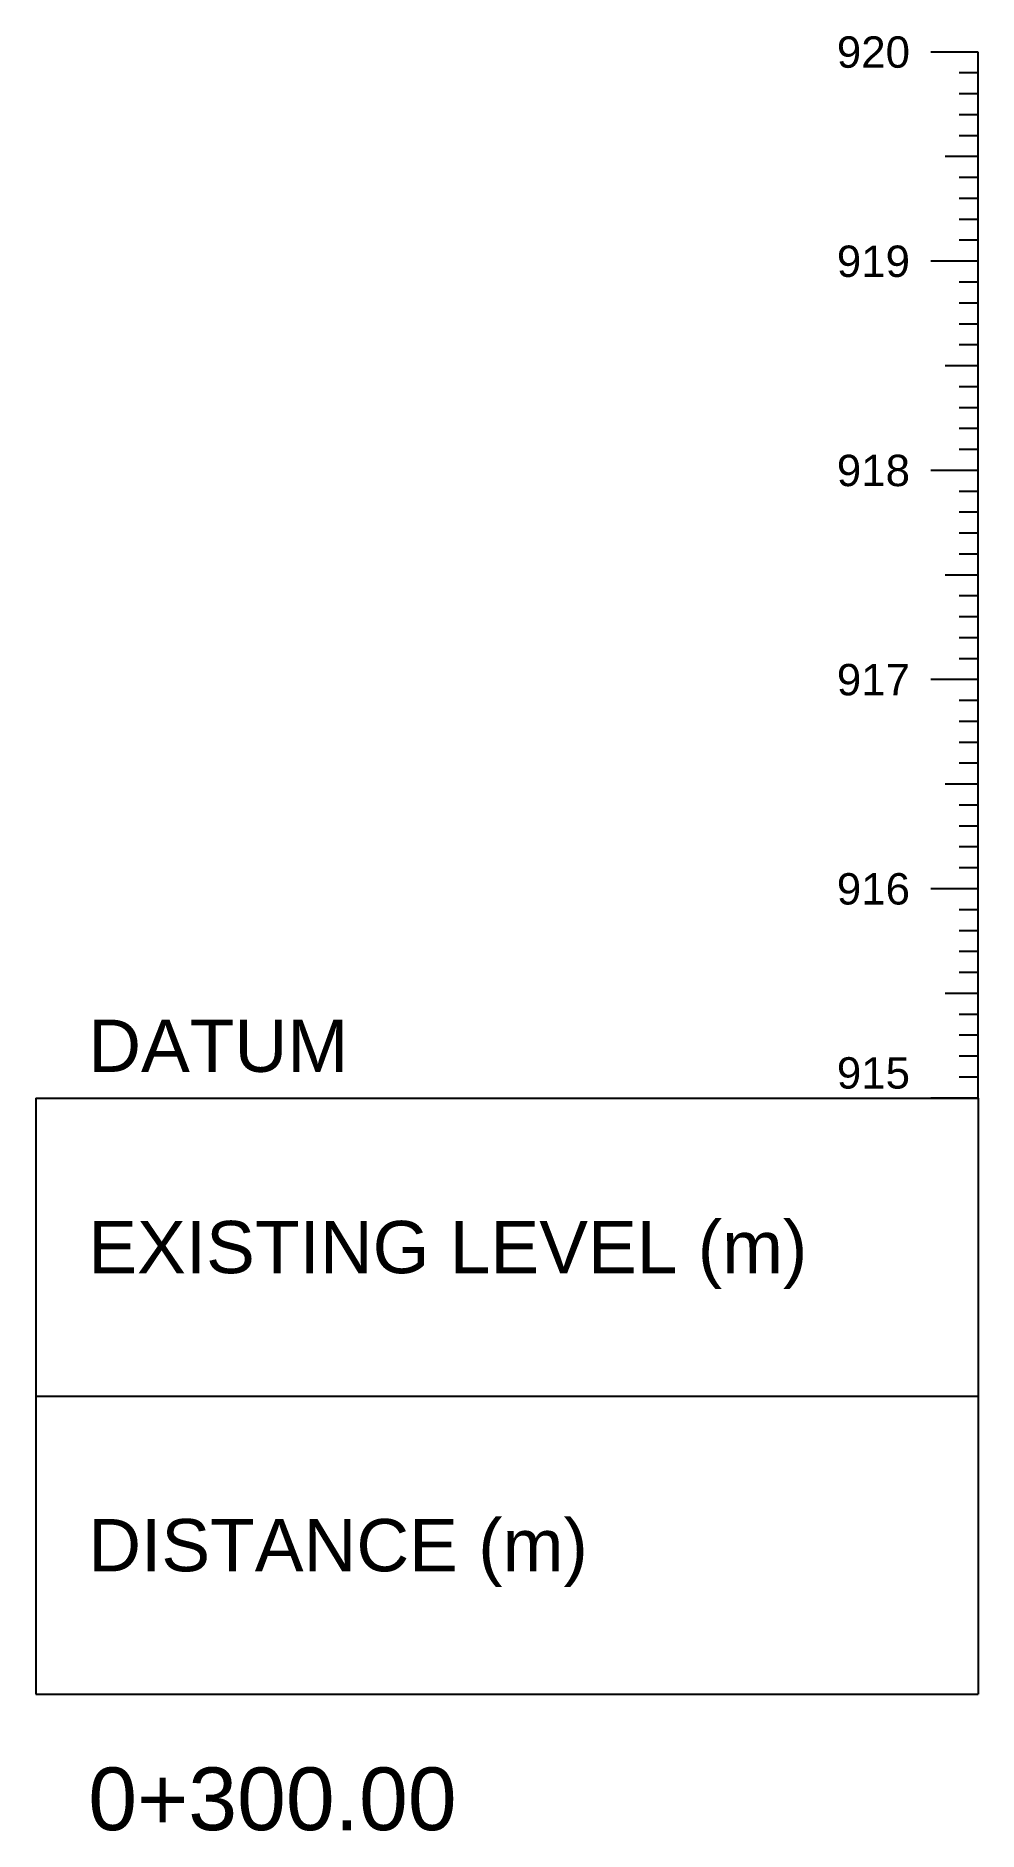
# Model space of a CAD drawing. Header units: millimetres. Extents: x 824502 to 1498685, y 1474633 to 1481826.
# Drawn here: x 1481417.5 to 1481462.5, y 1479336.9 to 1479422.7 of the extents above; entities that cross this region are included whole.
import ezdxf
from ezdxf.enums import TextEntityAlignment as Align

# ---------------------------------------------------------------- set-up
doc = ezdxf.new("R2010")
doc.units = ezdxf.units.MM
doc.layers.add('CS_Drawing', color=7, linetype='Continuous')
doc.styles.get("Standard").update_dxf_attribs({"font": 'arial.ttf'})

msp = doc.modelspace()

# ---------------------------------------------------------------- texts
at = {"layer": 'CS_Drawing'}
for s, p in [('920', (1481459.229, 1479421.938)), ('919', (1481459.229, 1479411.938)), ('918', (1481459.229, 1479401.938)), ('917', (1481459.229, 1479391.938)), ('916', (1481459.229, 1479381.938))]:
    msp.add_text(s, height=1.5, dxfattribs=at).set_placement(p, align=Align.MIDDLE_RIGHT)
for s, height, p in [('DATUM', 2.5, (1481419.979, 1479374.438)), ('EXISTING LEVEL (m)', 2.5, (1481419.979, 1479364.813)), ('DISTANCE (m)', 2.5, (1481419.979, 1479350.563)), ('0+300.00', 3, (1481419.979, 1479338.438))]:
    msp.add_text(s, height=height, dxfattribs=at).set_placement(p, align=Align.MIDDLE_LEFT)
msp.add_text('915', height=1.5, dxfattribs=at).set_placement((1481459.229, 1479372.388), align=Align.RIGHT)

# ---------------------------------------------------------------- linework, layer by layer
at = {"layer": 'CS_Drawing'}
for p, q in [((1481462.479, 1479421.938), (1481460.229, 1479421.938)), ((1481462.479, 1479421.938), (1481460.904, 1479421.938)), ((1481462.479, 1479421.938), (1481461.579, 1479421.938)), ((1481462.479, 1479371.938), (1481462.479, 1479421.938)), ((1481462.479, 1479420.938), (1481461.579, 1479420.938)), ((1481462.479, 1479419.938), (1481461.579, 1479419.938)), ((1481462.479, 1479418.938), (1481461.579, 1479418.938)), ((1481462.479, 1479417.938), (1481461.579, 1479417.938)), ((1481462.479, 1479416.938), (1481460.904, 1479416.938)), ((1481462.479, 1479416.938), (1481461.579, 1479416.938)), ((1481462.479, 1479415.938), (1481461.579, 1479415.938)), ((1481462.479, 1479414.938), (1481461.579, 1479414.938)), ((1481462.479, 1479413.938), (1481461.579, 1479413.938)), ((1481462.479, 1479412.938), (1481461.579, 1479412.938)), ((1481462.479, 1479411.938), (1481460.229, 1479411.938)), ((1481462.479, 1479411.938), (1481460.904, 1479411.938)), ((1481462.479, 1479411.938), (1481461.579, 1479411.938)), ((1481462.479, 1479410.938), (1481461.579, 1479410.938)), ((1481462.479, 1479409.938), (1481461.579, 1479409.938)), ((1481462.479, 1479408.938), (1481461.579, 1479408.938)), ((1481462.479, 1479407.938), (1481461.579, 1479407.938)), ((1481462.479, 1479406.938), (1481460.904, 1479406.938)), ((1481462.479, 1479406.938), (1481461.579, 1479406.938)), ((1481462.479, 1479405.938), (1481461.579, 1479405.938)), ((1481462.479, 1479404.938), (1481461.579, 1479404.938)), ((1481462.479, 1479403.938), (1481461.579, 1479403.938)), ((1481462.479, 1479402.938), (1481461.579, 1479402.938)), ((1481462.479, 1479401.938), (1481460.229, 1479401.938)), ((1481462.479, 1479401.938), (1481460.904, 1479401.938)), ((1481462.479, 1479401.938), (1481461.579, 1479401.938)), ((1481462.479, 1479400.938), (1481461.579, 1479400.938)), ((1481462.479, 1479399.938), (1481461.579, 1479399.938)), ((1481462.479, 1479398.938), (1481461.579, 1479398.938)), ((1481462.479, 1479397.938), (1481461.579, 1479397.938)), ((1481462.479, 1479396.938), (1481460.904, 1479396.938)), ((1481462.479, 1479396.938), (1481461.579, 1479396.938)), ((1481462.479, 1479395.938), (1481461.579, 1479395.938)), ((1481462.479, 1479394.938), (1481461.579, 1479394.938)), ((1481462.479, 1479393.938), (1481461.579, 1479393.938)), ((1481462.479, 1479392.938), (1481461.579, 1479392.938)), ((1481462.479, 1479391.938), (1481460.229, 1479391.938)), ((1481462.479, 1479391.938), (1481460.904, 1479391.938)), ((1481462.479, 1479391.938), (1481461.579, 1479391.938)), ((1481462.479, 1479390.938), (1481461.579, 1479390.938)), ((1481462.479, 1479389.938), (1481461.579, 1479389.938)), ((1481462.479, 1479388.938), (1481461.579, 1479388.938)), ((1481462.479, 1479387.938), (1481461.579, 1479387.938)), ((1481462.479, 1479386.938), (1481460.904, 1479386.938)), ((1481462.479, 1479386.938), (1481461.579, 1479386.938)), ((1481462.479, 1479385.938), (1481461.579, 1479385.938)), ((1481462.479, 1479384.938), (1481461.579, 1479384.938)), ((1481462.479, 1479383.938), (1481461.579, 1479383.938)), ((1481462.479, 1479382.938), (1481461.579, 1479382.938)), ((1481462.479, 1479381.938), (1481460.229, 1479381.938)), ((1481462.479, 1479381.938), (1481460.904, 1479381.938)), ((1481462.479, 1479381.938), (1481461.579, 1479381.938)), ((1481462.479, 1479380.938), (1481461.579, 1479380.938)), ((1481462.479, 1479379.938), (1481461.579, 1479379.938)), ((1481462.479, 1479378.938), (1481461.579, 1479378.938)), ((1481462.479, 1479377.938), (1481461.579, 1479377.938)), ((1481462.479, 1479376.938), (1481460.904, 1479376.938)), ((1481462.479, 1479376.938), (1481461.579, 1479376.938)), ((1481462.479, 1479375.938), (1481461.579, 1479375.938)), ((1481462.479, 1479374.938), (1481461.579, 1479374.938)), ((1481462.479, 1479373.938), (1481461.579, 1479373.938)), ((1481462.479, 1479372.938), (1481461.579, 1479372.938)), ((1481417.479, 1479371.938), (1481462.479, 1479371.938)), ((1481417.479, 1479371.938), (1481417.479, 1479343.438)), ((1481462.479, 1479371.938), (1481460.229, 1479371.938)), ((1481462.479, 1479371.938), (1481460.904, 1479371.938)), ((1481462.479, 1479371.938), (1481461.579, 1479371.938)), ((1481462.479, 1479371.938), (1481462.479, 1479343.438)), ((1481417.479, 1479357.688), (1481462.479, 1479357.688)), ((1481417.479, 1479343.438), (1481462.479, 1479343.438))]:
    msp.add_line(p, q, dxfattribs=at)

msp.set_redraw_order([(e.dxf.handle, doc.entitydb.next_handle()) for e in msp.query("TEXT MTEXT ATTDEF DIMENSION ARC_DIMENSION")])  # texts and dimensions are drawn at this point

doc.saveas('drawing.dxf')
